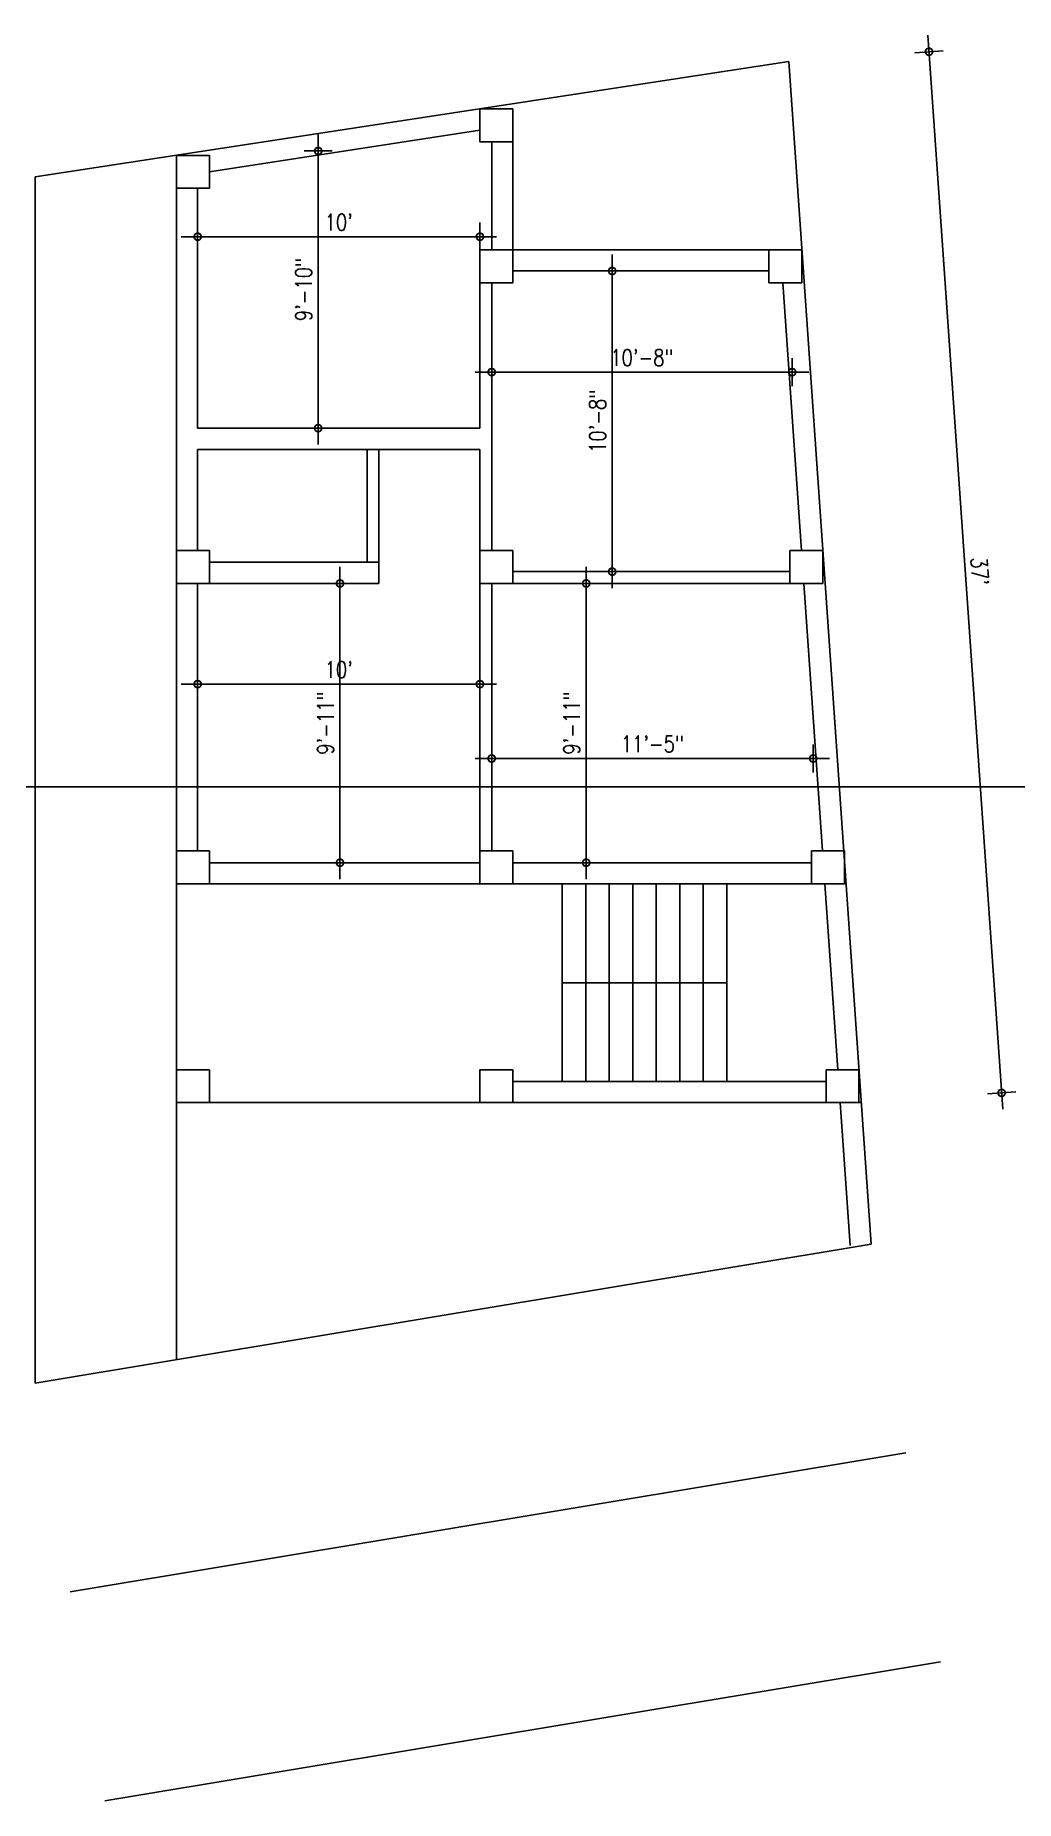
# Model space of a CAD drawing. Header units: inches. Extents: x -5096374 to -5070857, y -3259973 to -3243900.
# Drawn here: x -5093750 to -5093334, y -3257359 to -3256609 of the extents above; entities that cross this region are included whole.
import ezdxf

# ---------------------------------------------------------------- set-up
doc = ezdxf.new("R2010")
doc.units = ezdxf.units.IN
doc.header["$LTSCALE"] = 2
doc.header["$MEASUREMENT"] = 0
doc.header["$PDMODE"] = 34
doc.layers.get('0').update_dxf_attribs({"linetype": 'CONTINUOUS'})
doc.layers.get('DEFPOINTS').update_dxf_attribs({"color": 141, "linetype": 'CONTINUOUS'})
doc.styles.add('ROMANS', font='Romans.shx', dxfattribs={"width": 0.8})
doc.dimstyles.new('8 SCALE', dxfattribs={"dimscale": 0, "dimtxt": 7, "dimasz": 6, "dimexe": 6, "dimexo": 2, "dimgap": 2, "dimtad": 1, "dimdec": 0, "dimzin": 0, "dimdsep": 46, "dimlunit": 4, "dimtxsty": 'ROMANS', "dimblk": 'DOTSMALL', "dimcen": 0, "dimdle": 7, "dimclrd": 8, "dimclre": 8, "dimclrt": 3, "dimadec": 0, "dimazin": 0, "dimtfac": 1, "dimtdec": 0, "dimtofl": 0, "dimtmove": 2, "dimatfit": 3, "dimfxl": 6, "dimfxlon": 1, "dimtolj": 1, "dimtzin": 0, "dimarcsym": 0})

msp = doc.modelspace()

# ---------------------------------------------------------------- blocks, each defined once
blk = doc.blocks.new('_DOTSMALL')
at = {"color": 0, "linetype": 'ByBlock', "const_width": 0.5}
blk.add_lwpolyline([(-0.0625, 0, 1), (0.0625, 0, 1)], format="xyb", close=True, dxfattribs=at)
blk = doc.blocks.new('*D311')
at = {"color": 8, "lineweight": -2, "ltscale": 0.5, "transparency": 16777216}
for p, q in [((-5093339.18, -3257065.4), (-5093371.02, -3256608.78)), ((-5093376.52, -3256616.18), (-5093364.54, -3256615.35)), ((-5093345.65, -3257058.83), (-5093333.68, -3257058))]:
    blk.add_line(p, q, dxfattribs=at)
at = {"layer": 'DEFPOINTS', "color": 0, "ltscale": 0.5, "transparency": 16777216}
for p in [(-5093430.19, -3256619.92), (-5093370.53, -3256615.76), (-5093399.32, -3257062.57)]:
    blk.add_point(p, dxfattribs=at)
at = {"color": 8, "lineweight": -2, "ltscale": 0.5, "transparency": 16777216, "xscale": 6, "yscale": 6, "zscale": 6}
for p, rotation in [((-5093370.53, -3256615.76), 93.98810611425895), ((-5093339.67, -3257058.42), 273.988106114259)]:
    blk.add_blockref('_DOTSMALL', p, dxfattribs=dict(at, rotation=rotation))
at = {"color": 3, "ltscale": 0.5, "transparency": 16777216, "insert": (-5093348.95, -3256836.66), "char_height": 7, "attachment_point": 5, "rotation": 273.98811, "style": 'ROMANS'}
blk.add_mtext("\\A1;37'", dxfattribs=at)
blk = doc.blocks.new('*D312')
at = {"color": 8, "lineweight": -2, "ltscale": 0.5, "transparency": 16777216}
for p, q in [((-5093630.19, -3256650.96), (-5093630.19, -3256782.82)), ((-5093624.19, -3256657.96), (-5093636.19, -3256657.96)), ((-5093624.19, -3256775.82), (-5093636.19, -3256775.82))]:
    blk.add_line(p, q, dxfattribs=at)
at = {"layer": 'DEFPOINTS', "color": 0, "ltscale": 0.5, "transparency": 16777216}
for p in [(-5093618.94, -3256657.96), (-5093630.19, -3256775.82), (-5093618.94, -3256775.82)]:
    blk.add_point(p, dxfattribs=at)
at = {"color": 8, "lineweight": -2, "ltscale": 0.5, "transparency": 16777216, "xscale": 6, "yscale": 6, "zscale": 6}
for p, rotation in [((-5093630.19, -3256657.96), 90), ((-5093630.19, -3256775.82), 270)]:
    blk.add_blockref('_DOTSMALL', p, dxfattribs=dict(at, rotation=rotation))
at = {"color": 3, "ltscale": 0.5, "transparency": 16777216, "insert": (-5093636.36, -3256716.89), "char_height": 7, "attachment_point": 5, "rotation": 90, "style": 'ROMANS'}
blk.add_mtext('\\A1;9\'-10"', dxfattribs=at)
blk = doc.blocks.new('*D313')
at = {"color": 8, "lineweight": -2, "ltscale": 0.5, "transparency": 16777216}
for p, q in [((-5093681.44, -3256700.42), (-5093681.44, -3256688.42)), ((-5093561.44, -3256700.42), (-5093561.44, -3256688.42)), ((-5093688.44, -3256694.42), (-5093554.44, -3256694.42))]:
    blk.add_line(p, q, dxfattribs=at)
at = {"layer": 'DEFPOINTS', "color": 0, "ltscale": 0.5, "transparency": 16777216}
for p in [(-5093561.44, -3256694.42), (-5093681.44, -3256711.35), (-5093561.44, -3256711.35)]:
    blk.add_point(p, dxfattribs=at)
at = {"color": 8, "lineweight": -2, "ltscale": 0.5, "transparency": 16777216, "xscale": 6, "yscale": 6, "zscale": 6, "rotation": 180}
blk.add_blockref('_DOTSMALL', (-5093681.44, -3256694.42), dxfattribs=at)
at = {"color": 8, "lineweight": -2, "ltscale": 0.5, "transparency": 16777216, "xscale": 6, "yscale": 6, "zscale": 6}
blk.add_blockref('_DOTSMALL', (-5093561.44, -3256694.42), dxfattribs=at)
at = {"color": 3, "ltscale": 0.5, "transparency": 16777216, "insert": (-5093621.44, -3256688.25), "char_height": 7, "attachment_point": 5, "style": 'ROMANS'}
blk.add_mtext("\\A1;10'", dxfattribs=at)
blk = doc.blocks.new('*D314')
at = {"color": 8, "lineweight": -2, "ltscale": 0.5, "transparency": 16777216}
for p, q in [((-5093505.22, -3256843.82), (-5093505.22, -3256701.98)), ((-5093499.22, -3256708.98), (-5093511.22, -3256708.98)), ((-5093499.22, -3256836.82), (-5093511.22, -3256836.82))]:
    blk.add_line(p, q, dxfattribs=at)
at = {"layer": 'DEFPOINTS', "color": 0, "ltscale": 0.5, "transparency": 16777216}
for p in [(-5093505.22, -3256708.98), (-5093488.57, -3256708.98), (-5093488.57, -3256836.82)]:
    blk.add_point(p, dxfattribs=at)
at = {"color": 8, "lineweight": -2, "ltscale": 0.5, "transparency": 16777216, "xscale": 6, "yscale": 6, "zscale": 6}
for p, rotation in [((-5093505.22, -3256708.98), 90), ((-5093505.22, -3256836.82), 270)]:
    blk.add_blockref('_DOTSMALL', p, dxfattribs=dict(at, rotation=rotation))
at = {"color": 3, "ltscale": 0.5, "transparency": 16777216, "insert": (-5093511.39, -3256772.9), "char_height": 7, "attachment_point": 5, "rotation": 90, "style": 'ROMANS'}
blk.add_mtext('\\A1;10\'-8"', dxfattribs=at)
blk = doc.blocks.new('*D315')
at = {"color": 8, "lineweight": -2, "ltscale": 0.5, "transparency": 16777216}
for p, q in [((-5093556.44, -3256757.98), (-5093556.44, -3256745.98)), ((-5093428.68, -3256757.98), (-5093428.68, -3256745.98)), ((-5093563.44, -3256751.98), (-5093421.68, -3256751.98))]:
    blk.add_line(p, q, dxfattribs=at)
at = {"layer": 'DEFPOINTS', "color": 0, "ltscale": 0.5, "transparency": 16777216}
for p in [(-5093428.68, -3256751.98), (-5093556.44, -3256770.9), (-5093428.68, -3256770.9)]:
    blk.add_point(p, dxfattribs=at)
at = {"color": 8, "lineweight": -2, "ltscale": 0.5, "transparency": 16777216, "xscale": 6, "yscale": 6, "zscale": 6, "rotation": 180}
blk.add_blockref('_DOTSMALL', (-5093556.44, -3256751.98), dxfattribs=at)
at = {"color": 8, "lineweight": -2, "ltscale": 0.5, "transparency": 16777216, "xscale": 6, "yscale": 6, "zscale": 6}
blk.add_blockref('_DOTSMALL', (-5093428.68, -3256751.98), dxfattribs=at)
at = {"color": 3, "ltscale": 0.5, "transparency": 16777216, "insert": (-5093492.56, -3256745.81), "char_height": 7, "attachment_point": 5, "style": 'ROMANS'}
blk.add_mtext('\\A1;10\'-8"', dxfattribs=at)
blk = doc.blocks.new('*D316')
at = {"color": 8, "lineweight": -2, "ltscale": 0.5, "transparency": 16777216}
for p, q in [((-5093556.44, -3256910.27), (-5093556.44, -3256922.27)), ((-5093419.77, -3256910.27), (-5093419.77, -3256922.27)), ((-5093563.44, -3256916.27), (-5093412.77, -3256916.27))]:
    blk.add_line(p, q, dxfattribs=at)
at = {"layer": 'DEFPOINTS', "color": 0, "ltscale": 0.5, "transparency": 16777216}
for p in [(-5093556.44, -3256898.7), (-5093419.77, -3256898.7), (-5093419.77, -3256916.27)]:
    blk.add_point(p, dxfattribs=at)
at = {"color": 8, "lineweight": -2, "ltscale": 0.5, "transparency": 16777216, "xscale": 6, "yscale": 6, "zscale": 6, "rotation": 180}
blk.add_blockref('_DOTSMALL', (-5093556.44, -3256916.27), dxfattribs=at)
at = {"color": 8, "lineweight": -2, "ltscale": 0.5, "transparency": 16777216, "xscale": 6, "yscale": 6, "zscale": 6}
blk.add_blockref('_DOTSMALL', (-5093419.77, -3256916.27), dxfattribs=at)
at = {"color": 3, "ltscale": 0.5, "transparency": 16777216, "insert": (-5093488.11, -3256910.11), "char_height": 7, "attachment_point": 5, "style": 'ROMANS'}
blk.add_mtext('\\A1;11\'-5"', dxfattribs=at)
blk = doc.blocks.new('*D317')
at = {"color": 8, "lineweight": -2, "ltscale": 0.5, "transparency": 16777216}
for p, q in [((-5093516.25, -3256834.82), (-5093516.25, -3256967.57)), ((-5093510.25, -3256841.82), (-5093522.25, -3256841.82)), ((-5093510.25, -3256960.57), (-5093522.25, -3256960.57))]:
    blk.add_line(p, q, dxfattribs=at)
at = {"layer": 'DEFPOINTS', "color": 0, "ltscale": 0.5, "transparency": 16777216}
for p in [(-5093493.07, -3256841.82), (-5093516.25, -3256960.57), (-5093493.07, -3256960.57)]:
    blk.add_point(p, dxfattribs=at)
at = {"color": 8, "lineweight": -2, "ltscale": 0.5, "transparency": 16777216, "xscale": 6, "yscale": 6, "zscale": 6}
for p, rotation in [((-5093516.25, -3256841.82), 90), ((-5093516.25, -3256960.57), 270)]:
    blk.add_blockref('_DOTSMALL', p, dxfattribs=dict(at, rotation=rotation))
at = {"color": 3, "ltscale": 0.5, "transparency": 16777216, "insert": (-5093522.41, -3256901.2), "char_height": 7, "attachment_point": 5, "rotation": 90, "style": 'ROMANS'}
blk.add_mtext('\\A1;9\'-11"', dxfattribs=at)
blk = doc.blocks.new('*D318')
at = {"color": 8, "lineweight": -2, "ltscale": 0.5, "transparency": 16777216}
for p, q in [((-5093620.93, -3256834.82), (-5093620.93, -3256967.57)), ((-5093614.93, -3256841.82), (-5093626.93, -3256841.82)), ((-5093614.93, -3256960.57), (-5093626.93, -3256960.57))]:
    blk.add_line(p, q, dxfattribs=at)
at = {"layer": 'DEFPOINTS', "color": 0, "ltscale": 0.5, "transparency": 16777216}
for p in [(-5093604.44, -3256841.82), (-5093620.93, -3256960.57), (-5093604.44, -3256960.57)]:
    blk.add_point(p, dxfattribs=at)
at = {"color": 8, "lineweight": -2, "ltscale": 0.5, "transparency": 16777216, "xscale": 6, "yscale": 6, "zscale": 6}
for p, rotation in [((-5093620.93, -3256841.82), 90), ((-5093620.93, -3256960.57), 270)]:
    blk.add_blockref('_DOTSMALL', p, dxfattribs=dict(at, rotation=rotation))
at = {"color": 3, "ltscale": 0.5, "transparency": 16777216, "insert": (-5093627.1, -3256901.2), "char_height": 7, "attachment_point": 5, "rotation": 90, "style": 'ROMANS'}
blk.add_mtext('\\A1;9\'-11"', dxfattribs=at)
blk = doc.blocks.new('*D319')
at = {"color": 8, "lineweight": -2, "ltscale": 0.5, "transparency": 16777216}
for p, q in [((-5093688.44, -3256884.63), (-5093554.44, -3256884.63)), ((-5093681.44, -3256890.63), (-5093681.44, -3256878.63)), ((-5093561.44, -3256890.63), (-5093561.44, -3256878.63))]:
    blk.add_line(p, q, dxfattribs=at)
at = {"layer": 'DEFPOINTS', "color": 0, "ltscale": 0.5, "transparency": 16777216}
for p in [(-5093561.44, -3256884.63), (-5093681.44, -3256898.7), (-5093561.44, -3256898.7)]:
    blk.add_point(p, dxfattribs=at)
at = {"color": 8, "lineweight": -2, "ltscale": 0.5, "transparency": 16777216, "xscale": 6, "yscale": 6, "zscale": 6, "rotation": 180}
blk.add_blockref('_DOTSMALL', (-5093681.44, -3256884.63), dxfattribs=at)
at = {"color": 8, "lineweight": -2, "ltscale": 0.5, "transparency": 16777216, "xscale": 6, "yscale": 6, "zscale": 6}
blk.add_blockref('_DOTSMALL', (-5093561.44, -3256884.63), dxfattribs=at)
at = {"color": 3, "ltscale": 0.5, "transparency": 16777216, "insert": (-5093621.44, -3256878.46), "char_height": 7, "attachment_point": 5, "style": 'ROMANS'}
blk.add_mtext("\\A1;10'", dxfattribs=at)

# ---------------------------------------------------------------- dimensions: what is measured, and where the dimension line sits
at = {"ltscale": 0.5}
dim = msp.add_aligned_dim(p1=(-5093399.32, -3257062.57), p2=(-5093430.19, -3256619.92), distance=-59.8, dimstyle='8 SCALE', override={"dimscale": 1}, dxfattribs=at)
dim.commit()
dim.dimension.update_dxf_attribs({"geometry": '*D311', "text_midpoint": (-5093348.95, -3256836.66)})
for base, p1, p2, picture, middle in [((-5093630.19, -3256775.82), (-5093618.94, -3256657.96), (-5093618.94, -3256775.82), '*D312', (-5093636.36, -3256716.89)), ((-5093505.22, -3256708.98), (-5093488.57, -3256836.82), (-5093488.57, -3256708.98), '*D314', (-5093511.39, -3256772.9)), ((-5093620.93, -3256960.57), (-5093604.44, -3256841.82), (-5093604.44, -3256960.57), '*D318', (-5093627.1, -3256901.2)), ((-5093516.25, -3256960.57), (-5093493.07, -3256841.82), (-5093493.07, -3256960.57), '*D317', (-5093522.41, -3256901.2))]:
    dim = msp.add_linear_dim(base=base, p1=p1, p2=p2, angle=90, dimstyle='8 SCALE', override={"dimscale": 1}, dxfattribs=at)
    dim.commit()
    dim.dimension.update_dxf_attribs({"geometry": picture, "text_midpoint": middle})
for base, p1, p2, picture, middle in [((-5093561.44, -3256694.42), (-5093681.44, -3256711.35), (-5093561.44, -3256711.35), '*D313', (-5093621.44, -3256688.25)), ((-5093428.68, -3256751.98), (-5093556.44, -3256770.9), (-5093428.68, -3256770.9), '*D315', (-5093492.56, -3256745.81)), ((-5093561.44, -3256884.63), (-5093681.44, -3256898.7), (-5093561.44, -3256898.7), '*D319', (-5093621.44, -3256878.46)), ((-5093419.77, -3256916.27), (-5093556.44, -3256898.7), (-5093419.77, -3256898.7), '*D316', (-5093488.11, -3256910.11))]:
    dim = msp.add_linear_dim(base=base, p1=p1, p2=p2, dimstyle='8 SCALE', override={"dimscale": 1}, dxfattribs=at)
    dim.commit()
    dim.dimension.update_dxf_attribs({"geometry": picture, "text_midpoint": middle})

# ---------------------------------------------------------------- linework, layer by layer
at = {"ltscale": 0.5}
for p, q in [((-5093430.19, -3256619.92), (-5093750.44, -3256669.01)), ((-5093395.13, -3257122.7), (-5093430.19, -3256619.92)), ((-5093561.44, -3256649.15), (-5093676.44, -3256666.77)), ((-5093690.44, -3256659.82), (-5093690.44, -3257171.82)), ((-5093556.44, -3256654.04), (-5093556.44, -3256699.98)), ((-5093547.44, -3256654.04), (-5093547.44, -3256699.98)), ((-5093750.44, -3256669.01), (-5093750.44, -3257181.8)), ((-5093681.44, -3256673.82), (-5093681.44, -3256775.82)), ((-5093556.44, -3256699.98), (-5093424.6, -3256699.98)), ((-5093547.44, -3256708.98), (-5093438.6, -3256708.98)), ((-5093561.44, -3256713.98), (-5093561.44, -3256775.82)), ((-5093556.44, -3256713.98), (-5093556.44, -3256827.82)), ((-5093424.71, -3256827.82), (-5093432.65, -3256713.98)), ((-5093681.44, -3256775.82), (-5093561.44, -3256775.82)), ((-5093681.44, -3256784.82), (-5093561.44, -3256784.82)), ((-5093681.44, -3256784.82), (-5093681.44, -3256827.82)), ((-5093609.44, -3256784.82), (-5093609.44, -3256832.82)), ((-5093604.44, -3256784.82), (-5093604.44, -3256841.82)), ((-5093561.44, -3256784.82), (-5093561.44, -3256827.82)), ((-5093676.44, -3256832.82), (-5093604.44, -3256832.82)), ((-5093547.44, -3256836.82), (-5093429.69, -3256836.82)), ((-5093681.44, -3256841.82), (-5093681.44, -3256955.57)), ((-5093676.44, -3256841.82), (-5093604.44, -3256841.82)), ((-5093561.44, -3256841.82), (-5093561.44, -3256955.57)), ((-5093556.44, -3256841.82), (-5093429.69, -3256841.82)), ((-5093556.44, -3256841.82), (-5093556.44, -3256955.57)), ((-5093415.81, -3256955.57), (-5093423.74, -3256841.82)), ((-5093676.44, -3256960.57), (-5093561.44, -3256960.57)), ((-5093420.44, -3256960.57), (-5093547.44, -3256960.57)), ((-5093676.44, -3256969.57), (-5093561.44, -3256969.57)), ((-5093420.44, -3256969.57), (-5093547.44, -3256969.57)), ((-5093526.48, -3256969.57), (-5093526.48, -3257011.57)), ((-5093516.48, -3256969.57), (-5093516.48, -3257011.57)), ((-5093506.48, -3256969.57), (-5093506.48, -3257011.57)), ((-5093496.48, -3256969.57), (-5093496.48, -3257011.57)), ((-5093486.48, -3256969.57), (-5093486.48, -3257011.57)), ((-5093476.48, -3256969.57), (-5093476.48, -3257011.57)), ((-5093466.48, -3256969.57), (-5093466.48, -3257011.57)), ((-5093456.48, -3256969.57), (-5093456.48, -3257011.57)), ((-5093409.32, -3257048.57), (-5093414.83, -3256969.57)), ((-5093456.48, -3257011.57), (-5093526.48, -3257011.57)), ((-5093526.48, -3257011.57), (-5093526.48, -3257053.57)), ((-5093516.48, -3257011.57), (-5093516.48, -3257053.57)), ((-5093506.48, -3257011.57), (-5093506.48, -3257053.57)), ((-5093496.48, -3257011.57), (-5093496.48, -3257053.57)), ((-5093486.48, -3257011.57), (-5093486.48, -3257053.57)), ((-5093476.48, -3257011.57), (-5093476.48, -3257053.57)), ((-5093466.48, -3257011.57), (-5093466.48, -3257053.57)), ((-5093456.48, -3257011.57), (-5093456.48, -3257053.57)), ((-5093414.3, -3257053.57), (-5093547.44, -3257053.57)), ((-5093690.44, -3257062.57), (-5093399.32, -3257062.57)), ((-5093404.11, -3257123.33), (-5093408.35, -3257062.57)), ((-5093750.44, -3257181.8), (-5093395.13, -3257122.7)), ((-5093735.68, -3257270.58), (-5093380.36, -3257211.48)), ((-5093720.91, -3257359.36), (-5093365.6, -3257300.26))]:
    msp.add_line(p, q, dxfattribs=at)
msp.add_xline((-5078027.39, -3256928.33), (-1, 0), dxfattribs=at)
for points in [[(-5093547.44, -3256640.04), (-5093561.44, -3256640.04), (-5093561.44, -3256654.04), (-5093547.44, -3256654.04)], [(-5093690.44, -3256659.82), (-5093676.44, -3256659.82), (-5093676.44, -3256673.82), (-5093690.44, -3256673.82)], [(-5093547.44, -3256699.98), (-5093561.44, -3256699.98), (-5093561.44, -3256713.98), (-5093547.44, -3256713.98)], [(-5093438.6, -3256699.98), (-5093424.6, -3256699.98), (-5093424.6, -3256713.98), (-5093438.6, -3256713.98)], [(-5093690.44, -3256827.82), (-5093676.44, -3256827.82), (-5093676.44, -3256841.82), (-5093690.44, -3256841.82)], [(-5093547.44, -3256827.82), (-5093561.44, -3256827.82), (-5093561.44, -3256841.82), (-5093547.44, -3256841.82)], [(-5093429.69, -3256827.82), (-5093415.69, -3256827.82), (-5093415.69, -3256841.82), (-5093429.69, -3256841.82)], [(-5093690.44, -3256955.57), (-5093676.44, -3256955.57), (-5093676.44, -3256969.57), (-5093690.44, -3256969.57)], [(-5093547.44, -3256955.57), (-5093561.44, -3256955.57), (-5093561.44, -3256969.57), (-5093547.44, -3256969.57)], [(-5093420.44, -3256955.57), (-5093406.44, -3256955.57), (-5093406.44, -3256969.57), (-5093420.44, -3256969.57)], [(-5093676.44, -3257048.57), (-5093690.44, -3257048.57), (-5093690.44, -3257062.57), (-5093676.44, -3257062.57)], [(-5093547.44, -3257048.57), (-5093561.44, -3257048.57), (-5093561.44, -3257062.57), (-5093547.44, -3257062.57)], [(-5093414.3, -3257048.57), (-5093400.3, -3257048.57), (-5093400.3, -3257062.57), (-5093414.3, -3257062.57)]]:
    msp.add_lwpolyline(points, close=True, dxfattribs=at)

msp.set_redraw_order([(e.dxf.handle, doc.entitydb.next_handle()) for e in msp.query("TEXT MTEXT ATTDEF DIMENSION ARC_DIMENSION")])  # texts and dimensions are drawn at this point

doc.saveas('drawing.dxf')
